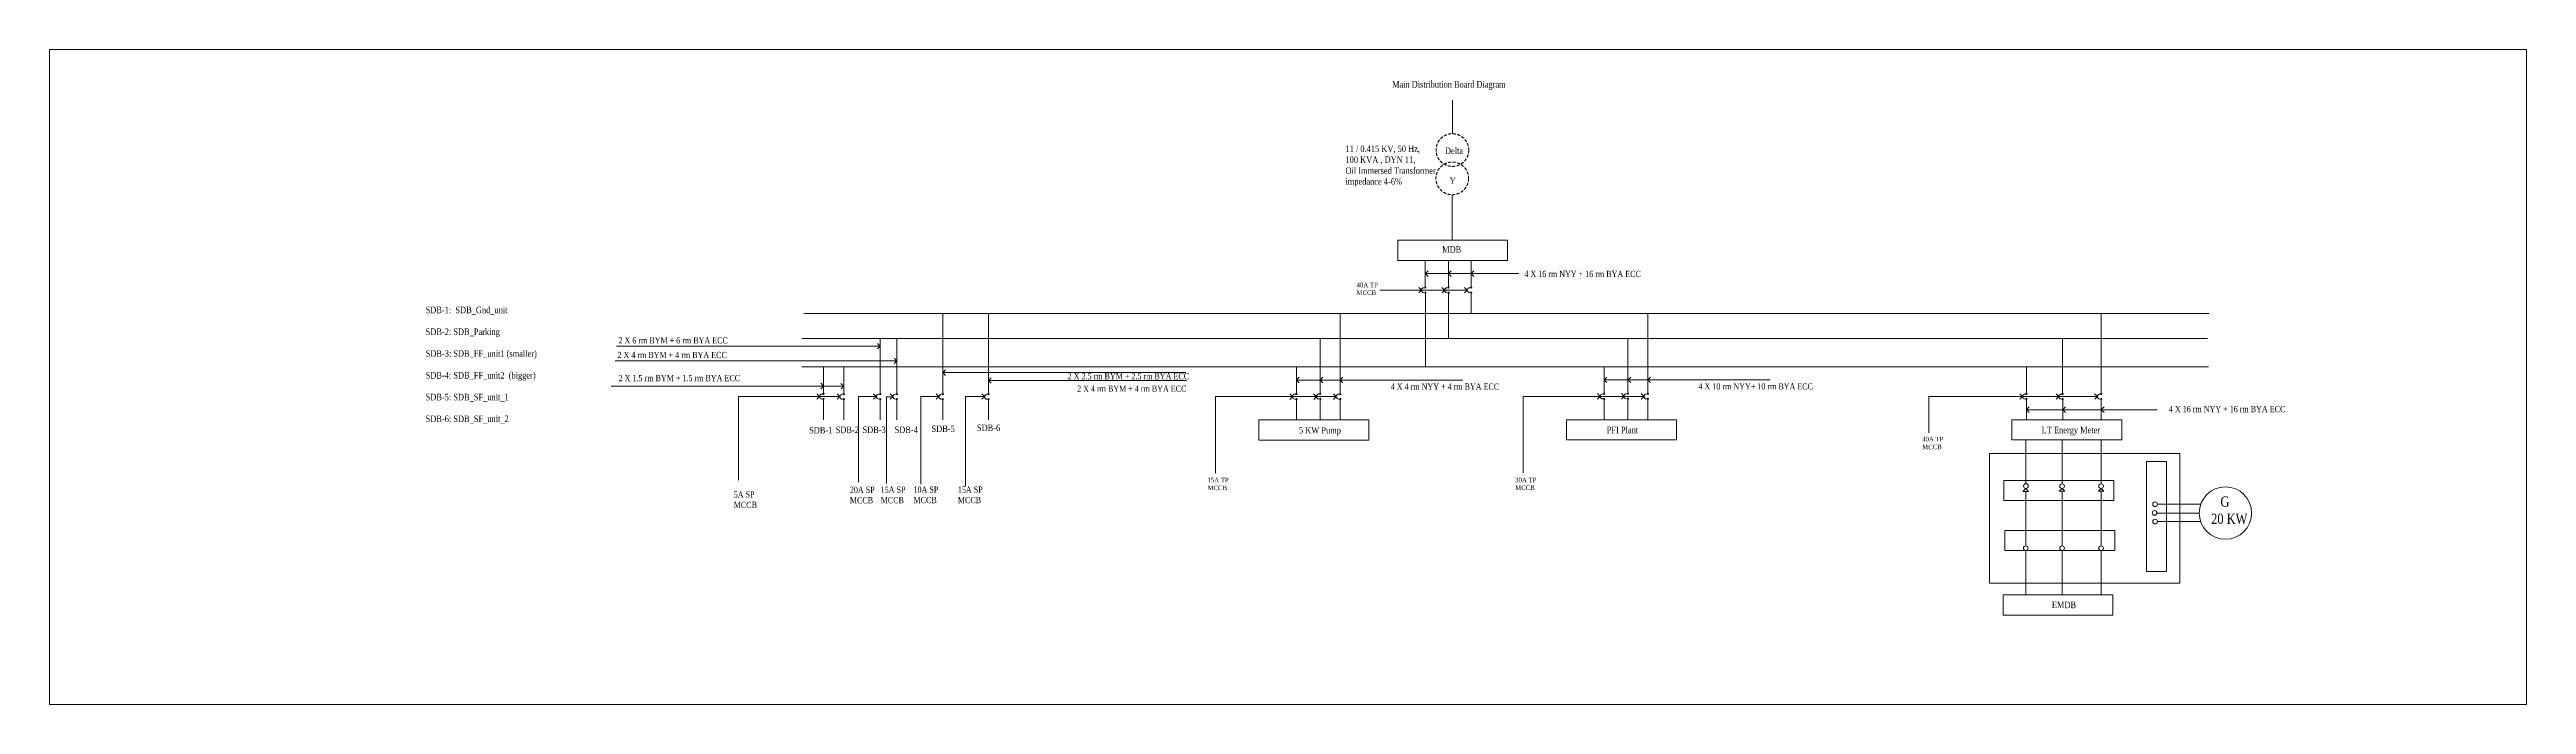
# Model space of a CAD drawing. Header units: inches. Extents: x -13742749 to 88736, y -40897 to 32194776.
# Drawn here: x 35823 to 56234, y 26264751 to 26270148 of the extents above; entities that cross this region are included whole.
import ezdxf

# ---------------------------------------------------------------- set-up
doc = ezdxf.new("R2010")
doc.units = ezdxf.units.IN
doc.header["$LTSCALE"] = 10
doc.header["$MEASUREMENT"] = 0
doc.linetypes.add('HIDDEN', pattern=[0.375, 0.25, -0.125])
for name, color, linetype, lineweight in [('Lift_pump_switch_text', 106, 'Continuous', 13), ('SDB_TEXT', 10, 'Continuous', 13), ('Switchboard_Diagram_My', 7, 'Continuous', 13)]:
    doc.layers.add(name, color=color, linetype=linetype, lineweight=lineweight)
doc.styles.get("Standard").update_dxf_attribs({"font": 'times.ttf', "width": 0.8})

msp = doc.modelspace()

# ---------------------------------------------------------------- texts
at = {"layer": 'Lift_pump_switch_text', "linetype": 'ByBlock', "ltscale": 10, "char_height": 38.159948, "width": 5137.9154585, "attachment_point": 1}
for s, insert in [('40A TP \\PMCCB', (46593.31164, 26268227.14999)), ('40A TP \\PMCCB', (51254.22358, 26266956.25191)), ('15A TP \\PMCCB', (45364.6465, 26266618.6497)), ('30A TP \\PMCCB', (47900.34831, 26266620.54179))]:
    msp.add_mtext(s, dxfattribs=dict(at, insert=insert))
at = {"layer": 'SDB_TEXT', "linetype": 'ByBlock', "ltscale": 10, "width": 1913.0686274, "attachment_point": 1}
for s, insert, char_height in [('4 X 16 rm NYY + 16 rm BYA ECC', (47976.09152, 26268324.23249), 51.6889078), ('2 X 6 rm BYM + 6 rm BYA ECC', (40511.7953, 26267777.51633), 51.6889078), ('2 X 4 rm BYM + 4 rm BYA ECC', (40503.14775, 26267656.57741), 51.6889078), ('2 X 2.5 rm BYM + 2.5 rm BYA ECC', (44212.96529, 26267482.25631), 51.6889078), ('2 X 1.5 rm BYM + 1.5 rm BYA ECC', (40512.71827, 26267466.39445), 51.6889078), ('2 X 4 rm BYM + 4 rm BYA ECC', (44290.66389, 26267378.97307), 51.6889078), ('4 X 4 rm NYY + 4 rm BYA ECC', (46875.34039, 26267396.28853), 51.6889078), ('4 X 10 rm NYY+ 10 rm BYA ECC', (49411.0422, 26267398.18062), 51.6889078), ('4 X 16 rm NYY + 16 rm BYA ECC', (53287.22547, 26267211.07909), 51.6889078), ('5A SP\\PMCCB', (41461.13944, 26266507.29247), 51.688908), ('20A SP\\PMCCB', (42418.06567, 26266545.83083), 51.688908), ('15A SP\\PMCCB', (42672.20807, 26266546.67478), 51.688908), ('10A SP\\PMCCB', (42942.44619, 26266547.44128), 51.688908), ('15A SP\\PMCCB', (43308.03379, 26266547.44128), 51.688908)]:
    msp.add_mtext(s, dxfattribs=dict(at, insert=insert, char_height=char_height))
at = {"layer": 'Switchboard_Diagram_My', "linetype": 'HIDDEN', "ltscale": 10, "insert": (46885.99734, 26269889.36119), "char_height": 56.1488802, "width": 8180.5550433, "attachment_point": 1}
msp.add_mtext('Main Distribution Board Diagram', dxfattribs=at)
at = {"layer": 'Switchboard_Diagram_My', "linetype": 'ByBlock', "ltscale": 10, "attachment_point": 1}
for s, insert, char_height, width in [('11 / 0.415 KV, 50 Hz,\\P100 KVA , DYN 11, \\POil Immersed Transformer,\\Pimpedance 4-6%', (46502.10026, 26269356.94924), 53.8080229, 1046.5951689), ('Delta', (47321.627, 26269340.56682), 53.808023, 1046.5951689), ('  Y', (47326.19197, 26269095.19537), 53.808023, 1046.5951689), ('MDB', (47298.55485, 26268527.8051), 53.808023, 1046.5951689), ('SDB-1:  SDB_Gnd_unit\\P\\PSDB-2: SDB_Parking\\P\\PSDB-3: SDB_FF_unit1 (smaller)\\P\\PSDB-4: SDB_FF_unit2\\~ (bigger)\\P\\PSDB-5: SDB_SF_unit_1\\P\\PSDB-6: SDB_SF_unit_2 ', (38922.29064, 26268028.6828), 53.8080229, 1046.5951689), ('SDB-1', (42082.05529, 26267038.62645), 53.808023, 1046.5951689), ('SDB-2', (42301.16092, 26267040.35511), 53.808023, 1046.5951689), ('SDB-3', (42522.21291, 26267041.28663), 53.808023, 1046.5951689), ('SDB-4', (42786.80222, 26267041.34618), 53.808023, 1046.5951689), ('SDB-5', (43090.83014, 26267049.544), 53.808023, 1046.5951689), ('SDB-6', (43465.28894, 26267057.50268), 53.808023, 1046.5951689), ('5 KW Pump', (46119.34742, 26267038.04296), 53.808023, 1046.5951689), ('PFI Plant', (48655.04922, 26267039.93505), 53.808023, 1046.5951689), ('LT Energy Meter', (52238.13484, 26267039.51734), 53.8080229, 1046.5951689), ('   G\\P20 KW', (53635.3897, 26266464.4717), 84.776554, 3833.7765182), ('EMDB', (52322.86097, 26265598.17675), 53.808023, 1046.5951689)]:
    msp.add_mtext(s, dxfattribs=dict(at, insert=insert, char_height=char_height, width=width))

# ---------------------------------------------------------------- linework, layer by layer
at = {"layer": 'Switchboard_Diagram_My', "linetype": 'ByBlock', "ltscale": 10}
for p, q in [((47383.21739, 26269454.01435), (47383.21739, 26269730.06903)), ((47382.16462, 26268951.41983), (47382.16462, 26268575.79069)), ((47159.96785, 26268407.9686), (47159.96785, 26268194.41406)), ((47159.96785, 26268301.04963), (47182.55378, 26268323.68714)), ((47159.96785, 26268301.19133), (47929.59232, 26268301.19133)), ((47182.75563, 26268278.31377), (47159.96785, 26268301.04963)), ((47351.62594, 26268407.9686), (47351.62594, 26268194.41406)), ((47351.62594, 26268301.04963), (47374.21188, 26268323.68714)), ((47374.41373, 26268278.31377), (47351.62594, 26268301.04963)), ((47537.72691, 26268407.9686), (47537.72691, 26268194.41406)), ((47537.72691, 26268301.04963), (47560.31285, 26268323.68714)), ((47560.5147, 26268278.31377), (47537.72691, 26268301.04963)), ((47505.86576, 26268164.66733), (46784.44479, 26268164.66733)), ((47105.24488, 26268187.39918), (47128.03267, 26268164.66332)), ((47128.03267, 26268164.66332), (47105.44673, 26268142.02581)), ((47160.2304, 26268139.10205), (47160.2304, 26267973.86835)), ((47297.49591, 26268187.63385), (47320.28369, 26268164.89799)), ((47320.28369, 26268164.89799), (47297.69776, 26268142.26047)), ((47351.8885, 26268139.10205), (47351.8885, 26267973.86835)), ((47483.3948, 26268187.48847), (47506.18258, 26268164.75261)), ((47506.18258, 26268164.75261), (47483.59665, 26268142.11509)), ((47537.98947, 26268139.10205), (47537.98947, 26267973.86835)), ((42039.03195, 26267973.86835), (46671.16857, 26267973.86835)), ((43184.17027, 26267765.49113), (43184.17027, 26267973.86835)), ((43560.7946, 26267765.49113), (43560.7946, 26267973.86835)), ((46458.43887, 26267531.69535), (46458.43887, 26267973.86835)), ((46671.16857, 26267973.86835), (50004.2491, 26267973.86835)), ((47160.2304, 26267973.86835), (47160.2304, 26267532.54163)), ((47351.8885, 26267973.86835), (47351.8885, 26267766.57848)), ((48994.14068, 26267533.58744), (48994.14068, 26267973.86835)), ((50004.2491, 26267973.86835), (53618.37987, 26267973.86835)), ((52729.777, 26267532.54168), (52729.777, 26267973.86835)), ((42668.62004, 26267702.78169), (40493.88501, 26267702.78169)), ((42022.29748, 26267766.57848), (46654.4341, 26267766.57848)), ((42645.81446, 26267725.79173), (42668.60225, 26267703.05587)), ((42668.60225, 26267703.05587), (42646.01631, 26267680.41835)), ((42668.62004, 26267528.90173), (42668.62004, 26267766.57848)), ((42805.37912, 26267528.90173), (42805.37912, 26267766.57848)), ((43184.17027, 26267527.81438), (43184.17027, 26267765.49113)), ((43560.7946, 26267527.81438), (43560.7946, 26267765.49113)), ((46293.99666, 26267532.54163), (46293.99666, 26267766.57848)), ((46654.4341, 26267766.57848), (50008.2384, 26267766.57848)), ((48829.69847, 26267534.85103), (48829.69847, 26267766.57848)), ((50008.2384, 26267766.57848), (53604.13883, 26267766.57848)), ((52411.83053, 26267532.54163), (52411.83053, 26267766.57848)), ((42805.37912, 26267581.84264), (40485.23758, 26267581.84264)), ((42022.29748, 26267532.54163), (46654.4341, 26267532.54163)), ((42200.06512, 26267532.54163), (42200.06512, 26267317.94127)), ((42367.78134, 26267532.54163), (42367.78134, 26267317.94127)), ((42668.62004, 26267528.90173), (42668.62004, 26267314.30137)), ((42781.98112, 26267604.63471), (42804.7689, 26267581.89885)), ((42804.7689, 26267581.89885), (42782.18297, 26267559.26133)), ((42805.37912, 26267528.90173), (42805.37912, 26267314.30137)), ((43184.17027, 26267527.81438), (43184.17027, 26267313.21403)), ((43184.17027, 26267485.67474), (43206.7562, 26267508.31226)), ((43206.95805, 26267462.93888), (43184.17027, 26267485.67474)), ((43184.17027, 26267485.60281), (45187.77008, 26267485.60281)), ((43560.7946, 26267527.81438), (43560.7946, 26267313.21403)), ((46097.93081, 26267531.69535), (46097.93081, 26267317.095)), ((46293.99666, 26267532.95894), (46293.99666, 26267318.35859)), ((46458.43887, 26267531.69535), (46458.43887, 26267317.095)), ((46654.4341, 26267532.54163), (50008.2384, 26267532.54163)), ((48633.63262, 26267532.54163), (48633.63262, 26267318.98708)), ((48829.69847, 26267534.85103), (48829.69847, 26267320.25067)), ((48994.14068, 26267533.58744), (48994.14068, 26267318.98708)), ((50008.2384, 26267532.54163), (53612.95926, 26267532.54163)), ((52113.15371, 26267532.5417), (52113.15371, 26267317.94134)), ((52411.83053, 26267532.54168), (52411.83053, 26267317.94132)), ((52729.777, 26267532.54168), (52729.777, 26267317.94132)), ((42367.78134, 26267374.09023), (40452.57497, 26267374.09023)), ((42030.68763, 26267288.56231), (41500.09594, 26267288.56231)), ((41500.09594, 26267288.56231), (41500.09594, 26266600.08562)), ((42167.73516, 26267288.56231), (42030.68763, 26267288.56231)), ((42144.94737, 26267311.29817), (42167.73516, 26267288.56231)), ((42167.73516, 26267288.56231), (42145.14922, 26267265.92479)), ((42168.20377, 26267288.28485), (42335.92236, 26267288.28485)), ((42177.68096, 26267397.17694), (42200.46874, 26267374.44108)), ((42200.46874, 26267374.44108), (42177.8828, 26267351.80356)), ((42313.4474, 26267311.51906), (42336.23518, 26267288.7832)), ((42336.23518, 26267288.7832), (42313.64925, 26267266.14568)), ((42344.98084, 26267396.92771), (42367.76862, 26267374.19185)), ((42367.76862, 26267374.19185), (42345.18269, 26267351.55434)), ((42636.85441, 26267288.3752), (42488.14406, 26267288.3752)), ((42488.14406, 26267288.3752), (42488.14406, 26266581.77151)), ((42614.06662, 26267311.11106), (42636.85441, 26267288.3752)), ((42636.85441, 26267288.3752), (42614.26847, 26267265.73768)), ((42773.51778, 26267287.20158), (42721.01807, 26267287.20158)), ((42721.01807, 26267287.20158), (42721.01807, 26266571.20083)), ((42750.88239, 26267311.15454), (42773.67018, 26267288.41868)), ((42773.67018, 26267288.41868), (42751.08424, 26267265.78116)), ((43153.01679, 26267288.4804), (43002.32805, 26267288.4804)), ((43002.32805, 26267288.4804), (43002.32805, 26266565.20314)), ((43130.229, 26267311.21626), (43153.01679, 26267288.4804)), ((43153.01679, 26267288.4804), (43130.43085, 26267265.84288)), ((43529.1893, 26267288.36239), (43370.06408, 26267288.36239)), ((43370.06408, 26267288.36239), (43370.06408, 26266548.56644)), ((43506.40152, 26267311.09825), (43529.1893, 26267288.36239)), ((43529.1893, 26267288.36239), (43506.60337, 26267265.72487)), ((43560.7946, 26267420.5142), (43583.38053, 26267443.15172)), ((43560.7946, 26267420.5142), (45191.44788, 26267420.5142)), ((43583.58238, 26267397.77835), (43560.7946, 26267420.5142)), ((46426.57753, 26267287.43858), (45430.03082, 26267287.43858)), ((45430.03082, 26267287.43858), (45430.03082, 26266657.39617)), ((46043.46168, 26267310.46432), (46066.24946, 26267287.72846)), ((46066.24946, 26267287.72846), (46043.66353, 26267265.09094)), ((46097.93081, 26267424.39517), (47465.21449, 26267424.39517)), ((46097.93096, 26267424.34554), (46120.51689, 26267446.98306)), ((46120.71874, 26267401.60968), (46097.93096, 26267424.34554)), ((46239.9026, 26267310.26303), (46262.69039, 26267287.52718)), ((46262.69039, 26267287.52718), (46240.10445, 26267264.88966)), ((46293.99681, 26267424.34554), (46316.58274, 26267446.98306)), ((46316.78459, 26267401.60968), (46293.99681, 26267424.34554)), ((46403.88596, 26267310.26362), (46426.67374, 26267287.52776)), ((46426.67374, 26267287.52776), (46404.0878, 26267264.89024)), ((46458.43902, 26267424.34554), (46481.02496, 26267446.98306)), ((46481.22681, 26267401.60968), (46458.43902, 26267424.34554)), ((48962.27933, 26267289.33066), (47965.73263, 26267289.33066)), ((47965.73263, 26267289.33066), (47965.73263, 26266659.28826)), ((48579.16348, 26267312.3564), (48601.95127, 26267289.62054)), ((48601.95127, 26267289.62054), (48579.36533, 26267266.98303)), ((48633.63262, 26267426.28726), (50000.9163, 26267426.28726)), ((48633.63276, 26267426.23763), (48656.2187, 26267448.87515)), ((48656.42055, 26267403.50177), (48633.63276, 26267426.23763)), ((48775.60441, 26267312.15512), (48798.39219, 26267289.41926)), ((48798.39219, 26267289.41926), (48775.80626, 26267266.78175)), ((48829.69862, 26267426.23763), (48852.28455, 26267448.87515)), ((48852.4864, 26267403.50177), (48829.69862, 26267426.23763)), ((48939.58776, 26267312.1557), (48962.37555, 26267289.41984)), ((48962.37555, 26267289.41984), (48939.78961, 26267266.78233)), ((48994.14083, 26267426.23763), (49016.72677, 26267448.87515)), ((49016.92861, 26267403.50177), (48994.14083, 26267426.23763)), ((52697.91802, 26267288.59827), (51308.36451, 26267288.59827)), ((51308.36451, 26267288.59827), (51308.36451, 26266989.71827)), ((52058.47264, 26267310.88454), (52081.26043, 26267288.14868)), ((52081.26043, 26267288.14868), (52058.67449, 26267265.51117)), ((52357.24015, 26267311.44161), (52380.02793, 26267288.70575)), ((52380.02793, 26267288.70575), (52357.442, 26267266.06823)), ((52675.47411, 26267311.36145), (52698.2619, 26267288.62559)), ((52698.2619, 26267288.62559), (52675.67596, 26267265.98807)), ((42200.32767, 26267262.62927), (42200.32767, 26267097.39556)), ((42368.04389, 26267260.96622), (42368.04389, 26267095.73251)), ((42668.88259, 26267261.54599), (42668.88259, 26267096.31229)), ((42805.64168, 26267261.54599), (42805.64168, 26267096.31229)), ((43184.43282, 26267260.45865), (43184.43282, 26267095.22494)), ((43561.05715, 26267260.45865), (43561.05715, 26267095.22494)), ((46098.19336, 26267261.78299), (46098.19336, 26267096.54929)), ((46294.25921, 26267263.04658), (46294.25921, 26267097.81288)), ((46458.70143, 26267261.78299), (46458.70143, 26267096.54929)), ((48633.89517, 26267263.67508), (48633.89517, 26267098.44137)), ((48829.96102, 26267264.93867), (48829.96102, 26267099.70497)), ((48994.40323, 26267263.67508), (48994.40323, 26267098.44137)), ((52113.41607, 26267180.20443), (52136.002, 26267202.84195)), ((52136.20385, 26267157.46857), (52113.41607, 26267180.20443)), ((52113.41626, 26267262.62934), (52113.41626, 26267097.39564)), ((52113.41626, 26267180.01249), (53190.8447, 26267180.01249)), ((52412.09288, 26267180.20443), (52434.67882, 26267202.84195)), ((52434.88066, 26267157.46857), (52412.09288, 26267180.20443)), ((52412.09308, 26267262.62931), (52412.09308, 26267097.39561)), ((52730.03935, 26267180.20443), (52752.62529, 26267202.84195)), ((52752.82713, 26267157.46857), (52730.03935, 26267180.20443)), ((52730.03955, 26267262.62931), (52730.03955, 26267097.39561)), ((52108.964, 26266569.18646), (52108.964, 26266930.56882)), ((52406.96706, 26266568.99061), (52406.96706, 26266930.56882)), ((52728.55551, 26266568.74158), (52728.55551, 26266930.56882)), ((51808.07863, 26266819.02246), (51808.07863, 26265749.57999)), ((52084.72272, 26266506.76356), (52107.45858, 26266529.55134)), ((52084.72272, 26266506.76356), (52130.09609, 26266506.96541)), ((52107.45858, 26266529.55134), (52130.09609, 26266506.96541)), ((52107.48046, 26266057.19763), (52107.48046, 26266506.8648)), ((52384.29557, 26266507.68553), (52407.03143, 26266530.47332)), ((52384.29557, 26266507.68553), (52429.66895, 26266507.88738)), ((52407.03143, 26266530.47332), (52429.66895, 26266507.88738)), ((52407.07746, 26266057.19763), (52407.07746, 26266507.78688)), ((52706.09448, 26266507.58713), (52728.83034, 26266530.37491)), ((52751.46785, 26266507.78897), (52706.09448, 26266507.58713)), ((52728.61466, 26266057.19763), (52728.61466, 26266507.68731)), ((52728.83034, 26266530.37491), (52751.46785, 26266507.78897)), ((53537.15051, 26266328.28875), (53188.92777, 26266328.28875)), ((53550.05269, 26266401.8205), (53193.33601, 26266401.8205)), ((53549.12598, 26266257.36865), (53193.33601, 26266257.36865)), ((52107.48046, 26266018.81785), (52107.48046, 26265652.99428)), ((52407.07746, 26266018.81785), (52407.07746, 26265652.99428)), ((52728.61466, 26266018.81785), (52728.61466, 26265652.99428))]:
    msp.add_line(p, q, dxfattribs=at)
for points in [[(35823.27039, 26270147.86229), (56233.75784, 26270147.86229), (56233.75784, 26264750.79187), (35823.27039, 26264750.79187)], [(46932.50838, 26268575.79069), (47838.17989, 26268575.79069), (47838.17989, 26268408.96388), (46932.50838, 26268408.96388)], [(45787.57969, 26267095.55828), (46693.25119, 26267095.55828), (46693.25119, 26266928.73147), (45787.57969, 26266928.73147)], [(48323.28149, 26267097.45037), (49228.953, 26267097.45037), (49228.953, 26266930.62356), (48323.28149, 26266930.62356)], [(51993.78185, 26267097.39564), (52899.45336, 26267097.39564), (52899.45336, 26266930.56882), (51993.78185, 26266930.56882)], [(53101.46127, 26265847.29549), (53101.46127, 26266752.967), (53268.28809, 26266752.967), (53268.28809, 26265847.29549)], [(51927.4147, 26266597.61298), (52833.08621, 26266597.61298), (52833.08621, 26266430.78617), (51927.4147, 26266430.78617)], [(51935.05175, 26266185.64466), (52840.72326, 26266185.64466), (52840.72326, 26266018.81785), (51935.05175, 26266018.81785)], [(51920.56921, 26265652.99428), (52826.24072, 26265652.99428), (52826.24072, 26265486.16747), (51920.56921, 26265486.16747)]]:
    msp.add_lwpolyline(points, close=True, dxfattribs=at)
msp.add_lwpolyline([(51808.07863, 26266819.02246), (53378.61487, 26266819.02246), (53378.61487, 26265749.57999), (51808.07863, 26265749.57999)], dxfattribs=at)
at = {"layer": 'Switchboard_Diagram_My', "linetype": 'HIDDEN', "ltscale": 10}
for centre in [(47383.21739, 26269319.39827), (47382.16462, 26269086.03592)]:
    msp.add_circle(centre, 134.61608, dxfattribs=at)
at = {"layer": 'Switchboard_Diagram_My', "linetype": 'ByBlock', "ltscale": 10}
for centre, radius in [((47159.96785, 26268186.4208), 4.98846), ((47160.52682, 26268144.70212), 4.98846), ((47351.62594, 26268186.4208), 4.98846), ((47352.18492, 26268144.70212), 4.98846), ((47537.72691, 26268186.4208), 4.98846), ((47538.28589, 26268144.70212), 4.98846), ((42200.06512, 26267309.94801), 4.98846), ((42367.78134, 26267308.28496), 4.98846), ((42668.62004, 26267308.86474), 4.98846), ((42805.37912, 26267308.86474), 4.98846), ((43184.17027, 26267307.77739), 4.98846), ((43560.7946, 26267307.77739), 4.98846), ((46097.93081, 26267309.10173), 4.98846), ((46293.99666, 26267310.36533), 4.98846), ((46458.43887, 26267309.10173), 4.98846), ((48633.63262, 26267310.99382), 4.98846), ((48829.69847, 26267312.25741), 4.98846), ((48994.14068, 26267310.99382), 4.98846), ((52113.15371, 26267309.94808), 4.98846), ((52411.83053, 26267309.94806), 4.98846), ((52729.777, 26267309.94806), 4.98846), ((42200.6241, 26267268.22934), 4.98846), ((42368.34031, 26267266.56629), 4.98846), ((42669.17901, 26267267.14606), 4.98846), ((42805.9381, 26267267.14606), 4.98846), ((43184.48226, 26267265.4469), 4.98846), ((43561.02526, 26267265.54725), 4.98846), ((46098.48979, 26267267.38306), 4.98846), ((46294.55564, 26267268.64665), 4.98846), ((46458.99785, 26267267.38306), 4.98846), ((48634.19159, 26267269.27515), 4.98846), ((48830.25744, 26267270.53874), 4.98846), ((48994.69966, 26267269.27515), 4.98846), ((52113.71269, 26267268.22941), 4.98846), ((52412.3895, 26267268.22938), 4.98846), ((52730.33597, 26267268.22938), 4.98846), ((52108.964, 26266549.99657), 19.18989), ((52406.96706, 26266549.80072), 19.18989), ((52728.55551, 26266549.55169), 19.18989), ((53753.13676, 26266328.28875), 215.98625), ((53169.14932, 26266328.80836), 19.18989), ((53173.00111, 26266401.0551), 19.18989), ((53173.26825, 26266257.69905), 19.18989), ((52107.48046, 26266038.00774), 19.18989), ((52407.07746, 26266038.00774), 19.18989), ((52728.61466, 26266038.00774), 19.18989)]:
    msp.add_circle(centre, radius, dxfattribs=at)
for centre, start in [((47148.83145, 26268164.75764), 91.365667073), ((47340.48955, 26268164.75764), 91.365667073), ((47526.59052, 26268164.75764), 91.365667073), ((42188.92873, 26267288.28485), 89.133640238), ((42356.64494, 26267286.6218), 89.133640238), ((42657.48364, 26267287.20158), 89.133640238), ((42794.24273, 26267287.20158), 89.133640238), ((43173.03388, 26267286.11423), 89.133640238), ((43549.6582, 26267286.11423), 89.133640238), ((46086.79442, 26267287.43858), 89.133640238), ((46282.86027, 26267288.70217), 89.133640238), ((46447.30248, 26267287.43858), 89.133640238), ((48622.49622, 26267289.33066), 91.365667073), ((48818.56207, 26267290.59425), 89.133640238), ((48983.00429, 26267289.33066), 89.133640238), ((52102.01732, 26267288.28492), 89.133640238), ((52400.69413, 26267288.2849), 89.133640238), ((52718.6406, 26267288.2849), 89.133640238)]:
    msp.add_arc(centre, 20.72496, start, 269.133640238, dxfattribs=at)

msp.set_redraw_order([(e.dxf.handle, doc.entitydb.next_handle()) for e in msp.query("TEXT MTEXT ATTDEF DIMENSION ARC_DIMENSION")])  # texts and dimensions are drawn at this point

doc.saveas('drawing.dxf')
